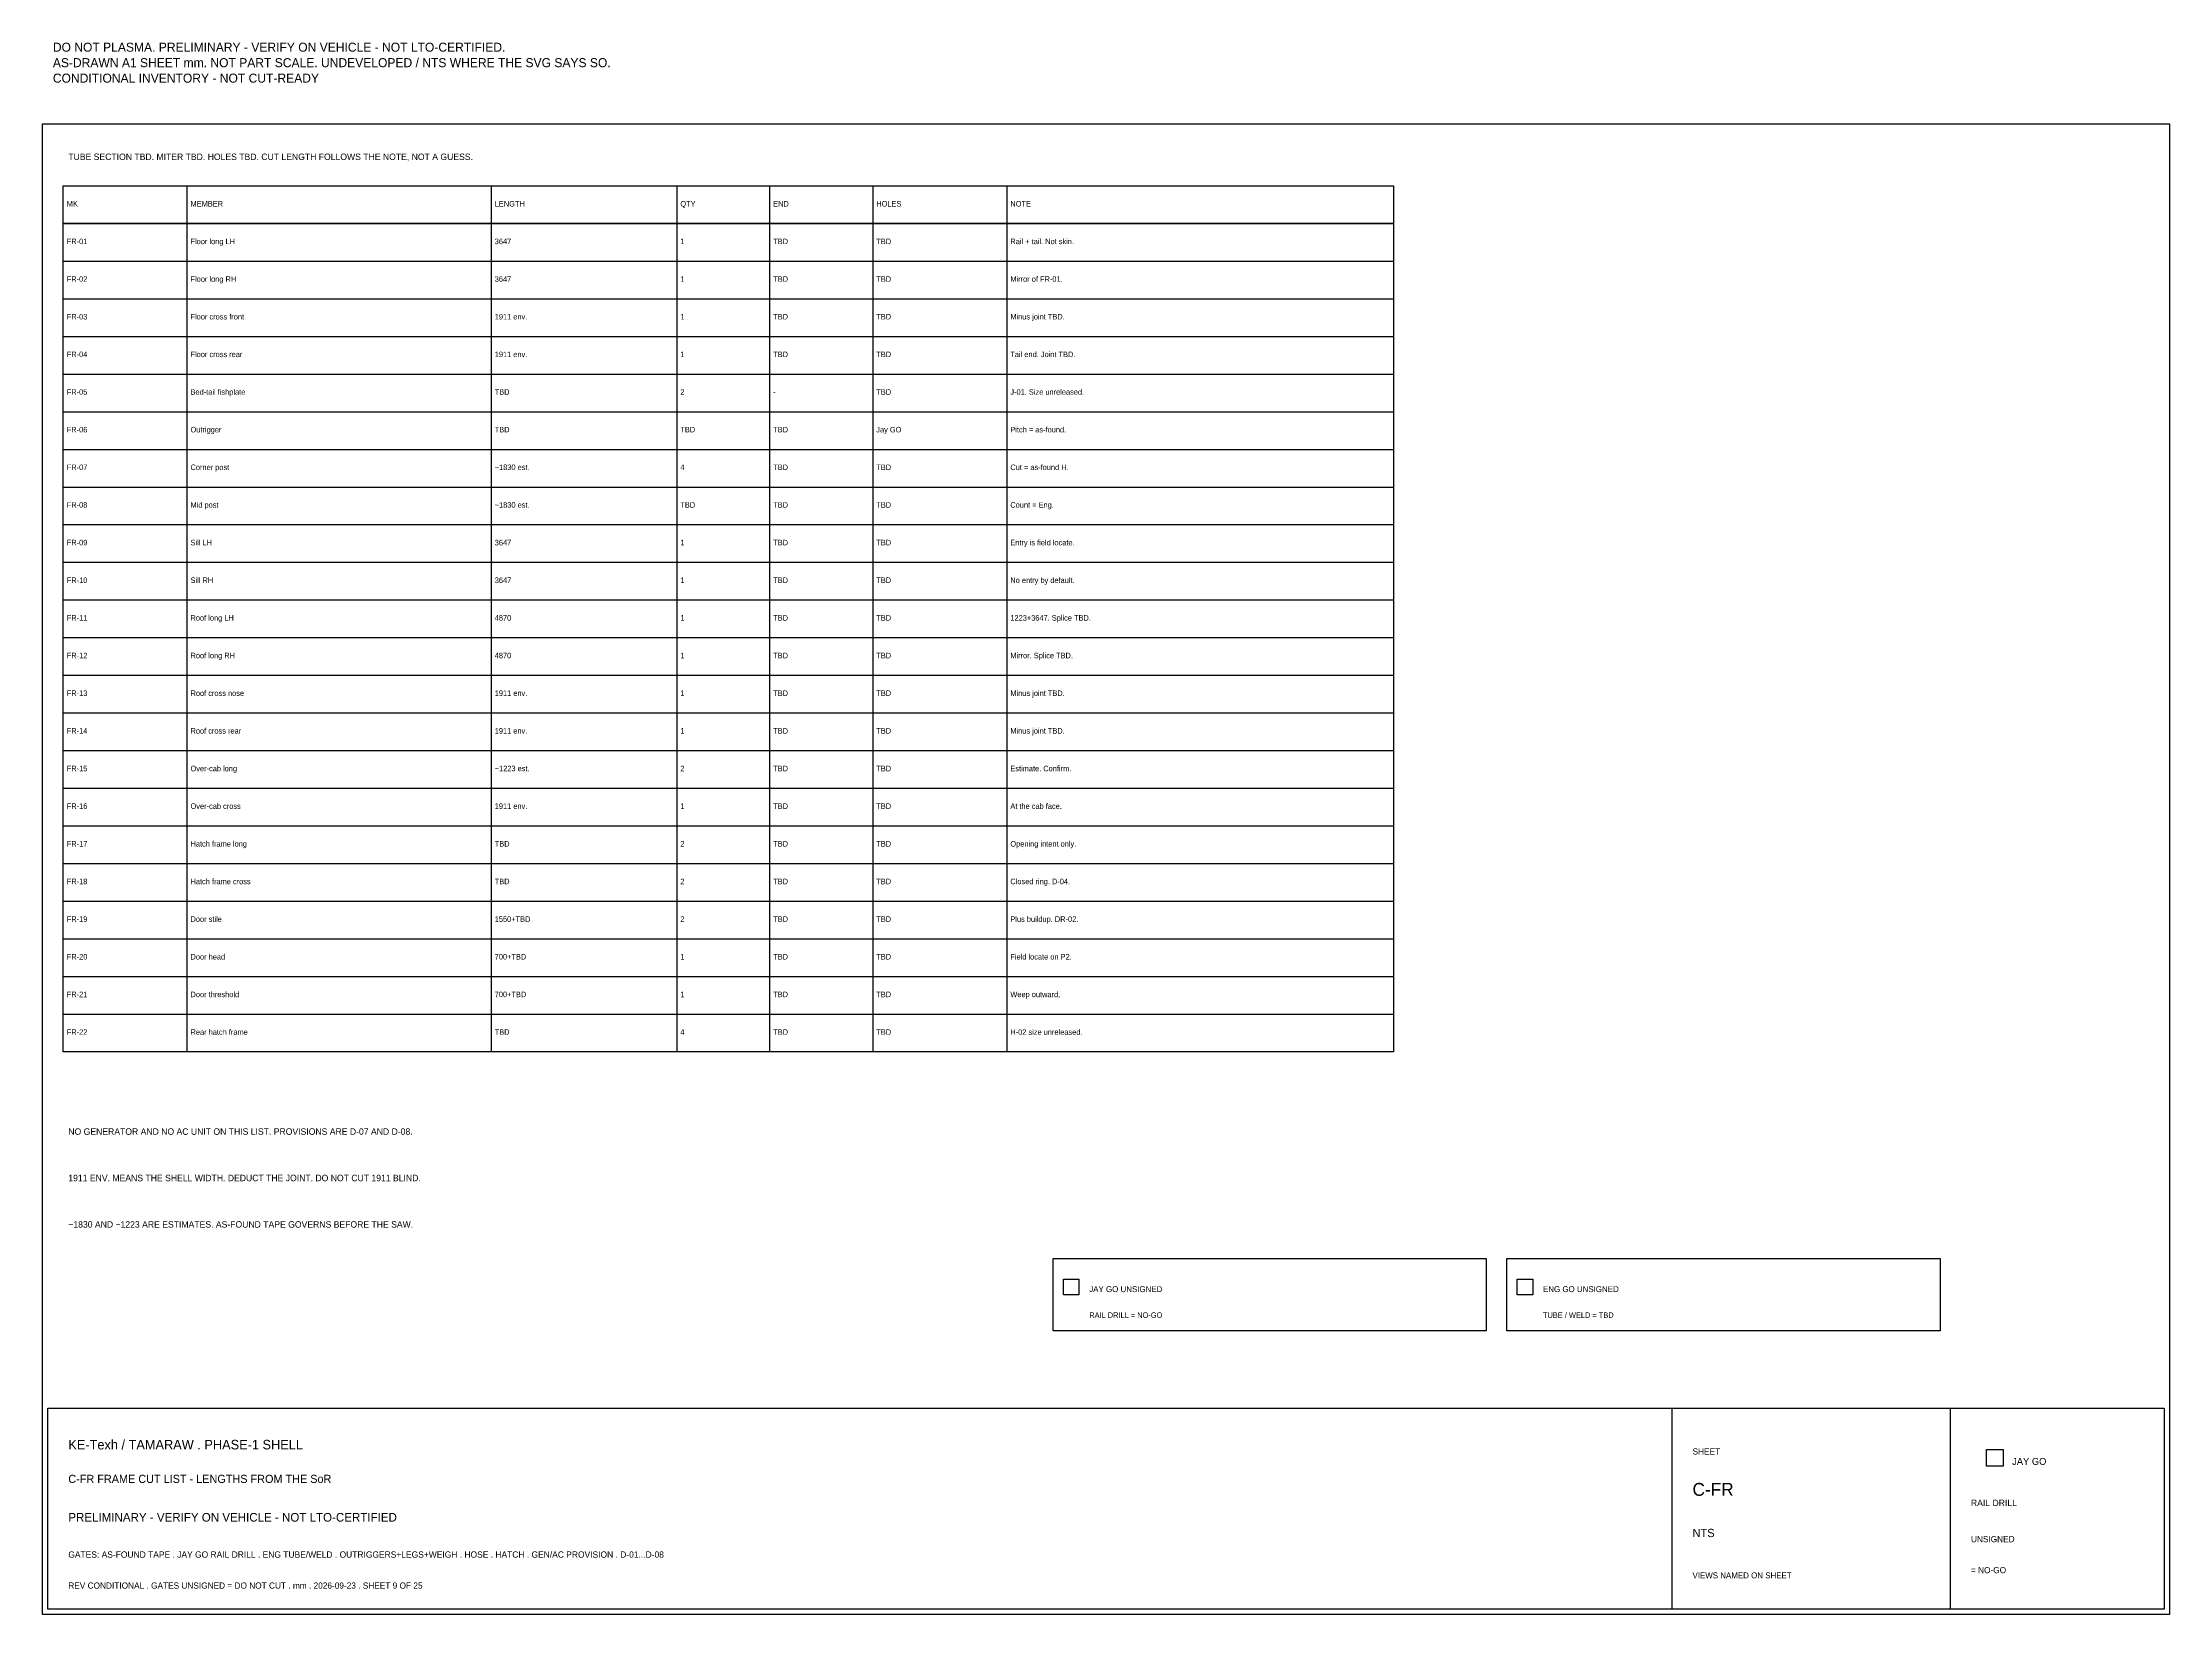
# Model space of a CAD drawing. Header units: millimetres. Extents: x 8 to 833, y 8 to 618.
import ezdxf

# ---------------------------------------------------------------- set-up
doc = ezdxf.new("R2010")
doc.units = ezdxf.units.MM

msp = doc.modelspace()

# ---------------------------------------------------------------- linework, layer by layer
at = {"layer": 'AS-DRAWN'}
for p, q in [((8, 586), (833, 586)), ((8, 8), (8, 586)), ((833, 586), (833, 8)), ((16, 562), (532, 562)), ((16, 226.2), (16, 562)), ((64, 562), (64, 226.2)), ((182, 562), (182, 226.2)), ((254, 562), (254, 226.2)), ((290, 562), (290, 226.2)), ((330, 562), (330, 226.2)), ((382, 562), (382, 226.2)), ((532, 562), (532, 226.2)), ((16, 547.4), (532, 547.4)), ((16, 532.8), (532, 532.8)), ((16, 518.2), (532, 518.2)), ((16, 503.6), (532, 503.6)), ((16, 489), (532, 489)), ((16, 474.4), (532, 474.4)), ((16, 459.8), (532, 459.8)), ((16, 445.2), (532, 445.2)), ((16, 430.6), (532, 430.6)), ((16, 416), (532, 416)), ((16, 401.4), (532, 401.4)), ((16, 386.8), (532, 386.8)), ((16, 372.2), (532, 372.2)), ((16, 357.6), (532, 357.6)), ((16, 343), (532, 343)), ((16, 328.4), (532, 328.4)), ((16, 313.8), (532, 313.8)), ((16, 299.2), (532, 299.2)), ((16, 284.6), (532, 284.6)), ((16, 270), (532, 270)), ((16, 255.4), (532, 255.4)), ((16, 240.8), (532, 240.8)), ((532, 226.2), (16, 226.2)), ((400, 146), (568, 146)), ((400, 118), (400, 146)), ((568, 146), (568, 118)), ((576, 146), (744, 146)), ((576, 118), (576, 146)), ((744, 146), (744, 118)), ((404, 138), (410, 138)), ((404, 132), (404, 138)), ((410, 132), (404, 132)), ((410, 138), (410, 132)), ((580, 138), (586, 138)), ((580, 132), (580, 138)), ((586, 132), (580, 132)), ((586, 138), (586, 132)), ((568, 118), (400, 118)), ((744, 118), (576, 118)), ((10, 88), (831, 88)), ((10, 10), (10, 88)), ((640, 88), (640, 10)), ((748, 88), (748, 10)), ((831, 88), (831, 10)), ((762, 72), (768.5, 72)), ((762, 65.5), (762, 72)), ((768.5, 72), (768.5, 65.5)), ((768.5, 65.5), (762, 65.5)), ((831, 10), (10, 10)), ((833, 8), (8, 8))]:
    msp.add_line(p, q, dxfattribs=at)
at = {"layer": 'FILL'}
for p, q in [((16, 562), (532, 562)), ((16, 547.4), (16, 562)), ((532, 562), (532, 547.4)), ((532, 547.4), (16, 547.4))]:
    msp.add_line(p, q, dxfattribs=at)

# ---------------------------------------------------------------- texts
at = {"layer": 'ANNOTATION'}
for s, height, p in [('TUBE SECTION TBD. MITER TBD. HOLES TBD. CUT LENGTH FOLLOWS THE NOTE, NOT A GUESS.', 2.5, (18, 572)), ('MK', 2.15, (17.4, 553.97)), ('MEMBER', 2.15, (65.4, 553.97)), ('LENGTH', 2.15, (183.4, 553.97)), ('QTY', 2.15, (255.4, 553.97)), ('END', 2.15, (291.4, 553.97)), ('HOLES', 2.15, (331.4, 553.97)), ('NOTE', 2.15, (383.4, 553.97)), ('FR-01', 2.15, (17.4, 539.37)), ('Floor long LH', 2.15, (65.4, 539.37)), ('3647', 2.15, (183.4, 539.37)), ('1', 2.15, (255.4, 539.37)), ('TBD', 2.15, (291.4, 539.37)), ('TBD', 2.15, (331.4, 539.37)), ('Rail + tail. Not skin.', 2.15, (383.4, 539.37)), ('FR-02', 2.15, (17.4, 524.77)), ('Floor long RH', 2.15, (65.4, 524.77)), ('3647', 2.15, (183.4, 524.77)), ('1', 2.15, (255.4, 524.77)), ('TBD', 2.15, (291.4, 524.77)), ('TBD', 2.15, (331.4, 524.77)), ('Mirror of FR-01.', 2.15, (383.4, 524.77)), ('FR-03', 2.15, (17.4, 510.17)), ('Floor cross front', 2.15, (65.4, 510.17)), ('1911 env.', 2.15, (183.4, 510.17)), ('1', 2.15, (255.4, 510.17)), ('TBD', 2.15, (291.4, 510.17)), ('TBD', 2.15, (331.4, 510.17)), ('Minus joint TBD.', 2.15, (383.4, 510.17)), ('FR-04', 2.15, (17.4, 495.57)), ('Floor cross rear', 2.15, (65.4, 495.57)), ('1911 env.', 2.15, (183.4, 495.57)), ('1', 2.15, (255.4, 495.57)), ('TBD', 2.15, (291.4, 495.57)), ('TBD', 2.15, (331.4, 495.57)), ('Tail end. Joint TBD.', 2.15, (383.4, 495.57)), ('FR-05', 2.15, (17.4, 480.97)), ('Bed-tail fishplate', 2.15, (65.4, 480.97)), ('TBD', 2.15, (183.4, 480.97)), ('2', 2.15, (255.4, 480.97)), ('-', 2.15, (291.4, 480.97)), ('TBD', 2.15, (331.4, 480.97)), ('J-01. Size unreleased.', 2.15, (383.4, 480.97)), ('FR-06', 2.15, (17.4, 466.37)), ('Outrigger', 2.15, (65.4, 466.37)), ('TBD', 2.15, (183.4, 466.37)), ('TBD', 2.15, (255.4, 466.37)), ('TBD', 2.15, (291.4, 466.37)), ('Jay GO', 2.15, (331.4, 466.37)), ('Pitch = as-found.', 2.15, (383.4, 466.37)), ('FR-07', 2.15, (17.4, 451.77)), ('Corner post', 2.15, (65.4, 451.77)), ('~1830 est.', 2.15, (183.4, 451.77)), ('4', 2.15, (255.4, 451.77)), ('TBD', 2.15, (291.4, 451.77)), ('TBD', 2.15, (331.4, 451.77)), ('Cut = as-found H.', 2.15, (383.4, 451.77)), ('FR-08', 2.15, (17.4, 437.17)), ('Mid post', 2.15, (65.4, 437.17)), ('~1830 est.', 2.15, (183.4, 437.17)), ('TBD', 2.15, (255.4, 437.17)), ('TBD', 2.15, (291.4, 437.17)), ('TBD', 2.15, (331.4, 437.17)), ('Count = Eng.', 2.15, (383.4, 437.17)), ('FR-09', 2.15, (17.4, 422.57)), ('Sill LH', 2.15, (65.4, 422.57)), ('3647', 2.15, (183.4, 422.57)), ('1', 2.15, (255.4, 422.57)), ('TBD', 2.15, (291.4, 422.57)), ('TBD', 2.15, (331.4, 422.57)), ('Entry is field locate.', 2.15, (383.4, 422.57)), ('FR-10', 2.15, (17.4, 407.97)), ('Sill RH', 2.15, (65.4, 407.97)), ('3647', 2.15, (183.4, 407.97)), ('1', 2.15, (255.4, 407.97)), ('TBD', 2.15, (291.4, 407.97)), ('TBD', 2.15, (331.4, 407.97)), ('No entry by default.', 2.15, (383.4, 407.97)), ('FR-11', 2.15, (17.4, 393.37)), ('Roof long LH', 2.15, (65.4, 393.37)), ('4870', 2.15, (183.4, 393.37)), ('1', 2.15, (255.4, 393.37)), ('TBD', 2.15, (291.4, 393.37)), ('TBD', 2.15, (331.4, 393.37)), ('1223+3647. Splice TBD.', 2.15, (383.4, 393.37)), ('FR-12', 2.15, (17.4, 378.77)), ('Roof long RH', 2.15, (65.4, 378.77)), ('4870', 2.15, (183.4, 378.77)), ('1', 2.15, (255.4, 378.77)), ('TBD', 2.15, (291.4, 378.77)), ('TBD', 2.15, (331.4, 378.77)), ('Mirror. Splice TBD.', 2.15, (383.4, 378.77)), ('FR-13', 2.15, (17.4, 364.17)), ('Roof cross nose', 2.15, (65.4, 364.17)), ('1911 env.', 2.15, (183.4, 364.17)), ('1', 2.15, (255.4, 364.17)), ('TBD', 2.15, (291.4, 364.17)), ('TBD', 2.15, (331.4, 364.17)), ('Minus joint TBD.', 2.15, (383.4, 364.17)), ('FR-14', 2.15, (17.4, 349.57)), ('Roof cross rear', 2.15, (65.4, 349.57)), ('1911 env.', 2.15, (183.4, 349.57)), ('1', 2.15, (255.4, 349.57)), ('TBD', 2.15, (291.4, 349.57)), ('TBD', 2.15, (331.4, 349.57)), ('Minus joint TBD.', 2.15, (383.4, 349.57)), ('FR-15', 2.15, (17.4, 334.97)), ('Over-cab long', 2.15, (65.4, 334.97)), ('~1223 est.', 2.15, (183.4, 334.97)), ('2', 2.15, (255.4, 334.97)), ('TBD', 2.15, (291.4, 334.97)), ('TBD', 2.15, (331.4, 334.97)), ('Estimate. Confirm.', 2.15, (383.4, 334.97)), ('FR-16', 2.15, (17.4, 320.37)), ('Over-cab cross', 2.15, (65.4, 320.37)), ('1911 env.', 2.15, (183.4, 320.37)), ('1', 2.15, (255.4, 320.37)), ('TBD', 2.15, (291.4, 320.37)), ('TBD', 2.15, (331.4, 320.37)), ('At the cab face.', 2.15, (383.4, 320.37)), ('FR-17', 2.15, (17.4, 305.77)), ('Hatch frame long', 2.15, (65.4, 305.77)), ('TBD', 2.15, (183.4, 305.77)), ('2', 2.15, (255.4, 305.77)), ('TBD', 2.15, (291.4, 305.77)), ('TBD', 2.15, (331.4, 305.77)), ('Opening intent only.', 2.15, (383.4, 305.77)), ('FR-18', 2.15, (17.4, 291.17)), ('Hatch frame cross', 2.15, (65.4, 291.17)), ('TBD', 2.15, (183.4, 291.17)), ('2', 2.15, (255.4, 291.17)), ('TBD', 2.15, (291.4, 291.17)), ('TBD', 2.15, (331.4, 291.17)), ('Closed ring. D-04.', 2.15, (383.4, 291.17)), ('FR-19', 2.15, (17.4, 276.57)), ('Door stile', 2.15, (65.4, 276.57)), ('1550+TBD', 2.15, (183.4, 276.57)), ('2', 2.15, (255.4, 276.57)), ('TBD', 2.15, (291.4, 276.57)), ('TBD', 2.15, (331.4, 276.57)), ('Plus buildup. DR-02.', 2.15, (383.4, 276.57)), ('FR-20', 2.15, (17.4, 261.97)), ('Door head', 2.15, (65.4, 261.97)), ('700+TBD', 2.15, (183.4, 261.97)), ('1', 2.15, (255.4, 261.97)), ('TBD', 2.15, (291.4, 261.97)), ('TBD', 2.15, (331.4, 261.97)), ('Field locate on P2.', 2.15, (383.4, 261.97)), ('FR-21', 2.15, (17.4, 247.37)), ('Door threshold', 2.15, (65.4, 247.37)), ('700+TBD', 2.15, (183.4, 247.37)), ('1', 2.15, (255.4, 247.37)), ('TBD', 2.15, (291.4, 247.37)), ('TBD', 2.15, (331.4, 247.37)), ('Weep outward.', 2.15, (383.4, 247.37)), ('FR-22', 2.15, (17.4, 232.77)), ('Rear hatch frame', 2.15, (65.4, 232.77)), ('TBD', 2.15, (183.4, 232.77)), ('4', 2.15, (255.4, 232.77)), ('TBD', 2.15, (291.4, 232.77)), ('TBD', 2.15, (331.4, 232.77)), ('H-02 size unreleased.', 2.15, (383.4, 232.77)), ('NO GENERATOR AND NO AC UNIT ON THIS LIST. PROVISIONS ARE D-07 AND D-08.', 2.5, (18, 194)), ('1911 ENV. MEANS THE SHELL WIDTH. DEDUCT THE JOINT. DO NOT CUT 1911 BLIND.', 2.5, (18, 176)), ('~1830 AND ~1223 ARE ESTIMATES. AS-FOUND TAPE GOVERNS BEFORE THE SAW.', 2.5, (18, 158)), ('JAY GO UNSIGNED', 2.3, (414, 133)), ('ENG GO UNSIGNED', 2.3, (590, 133)), ('RAIL DRILL = NO-GO', 2.15, (414, 123)), ('TUBE / WELD = TBD', 2.15, (590, 123)), ('KE-Texh / TAMARAW . PHASE-1 SHELL', 3.7, (18, 72)), ('SHEET', 2.4, (648, 70)), ('JAY GO', 2.7, (772, 66)), ('C-FR FRAME CUT LIST - LENGTHS FROM THE SoR', 3.15, (18, 59)), ('C-FR', 5, (648, 54)), ('RAIL DRILL', 2.5, (756, 50)), ('PRELIMINARY - VERIFY ON VEHICLE - NOT LTO-CERTIFIED', 3.35, (18, 44)), ('NTS', 3.2, (648, 38)), ('UNSIGNED', 2.4, (756, 36)), ('GATES: AS-FOUND TAPE . JAY GO RAIL DRILL . ENG TUBE/WELD . OUTRIGGERS+LEGS+WEIGH . HOSE . HATCH . GEN/AC PROVISION . D-01...D-08', 2.45, (18, 30)), ('= NO-GO', 2.4, (756, 24)), ('REV CONDITIONAL . GATES UNSIGNED = DO NOT CUT . mm . 2026-09-23 . SHEET 9 OF 25', 2.4, (18, 18)), ('VIEWS NAMED ON SHEET', 2.3, (648, 22))]:
    msp.add_text(s, height=height, dxfattribs=at).set_placement(p)
at = {"layer": 'STAMP'}
for s, p in [('AS-DRAWN A1 SHEET mm. NOT PART SCALE. UNDEVELOPED / NTS WHERE THE SVG SAYS SO.', (12, 608)), ('DO NOT PLASMA. PRELIMINARY - VERIFY ON VEHICLE - NOT LTO-CERTIFIED.', (12, 614)), ('CONDITIONAL INVENTORY - NOT CUT-READY', (12, 602))]:
    msp.add_text(s, height=3.5, dxfattribs=at).set_placement(p)

doc.saveas('drawing.dxf')
